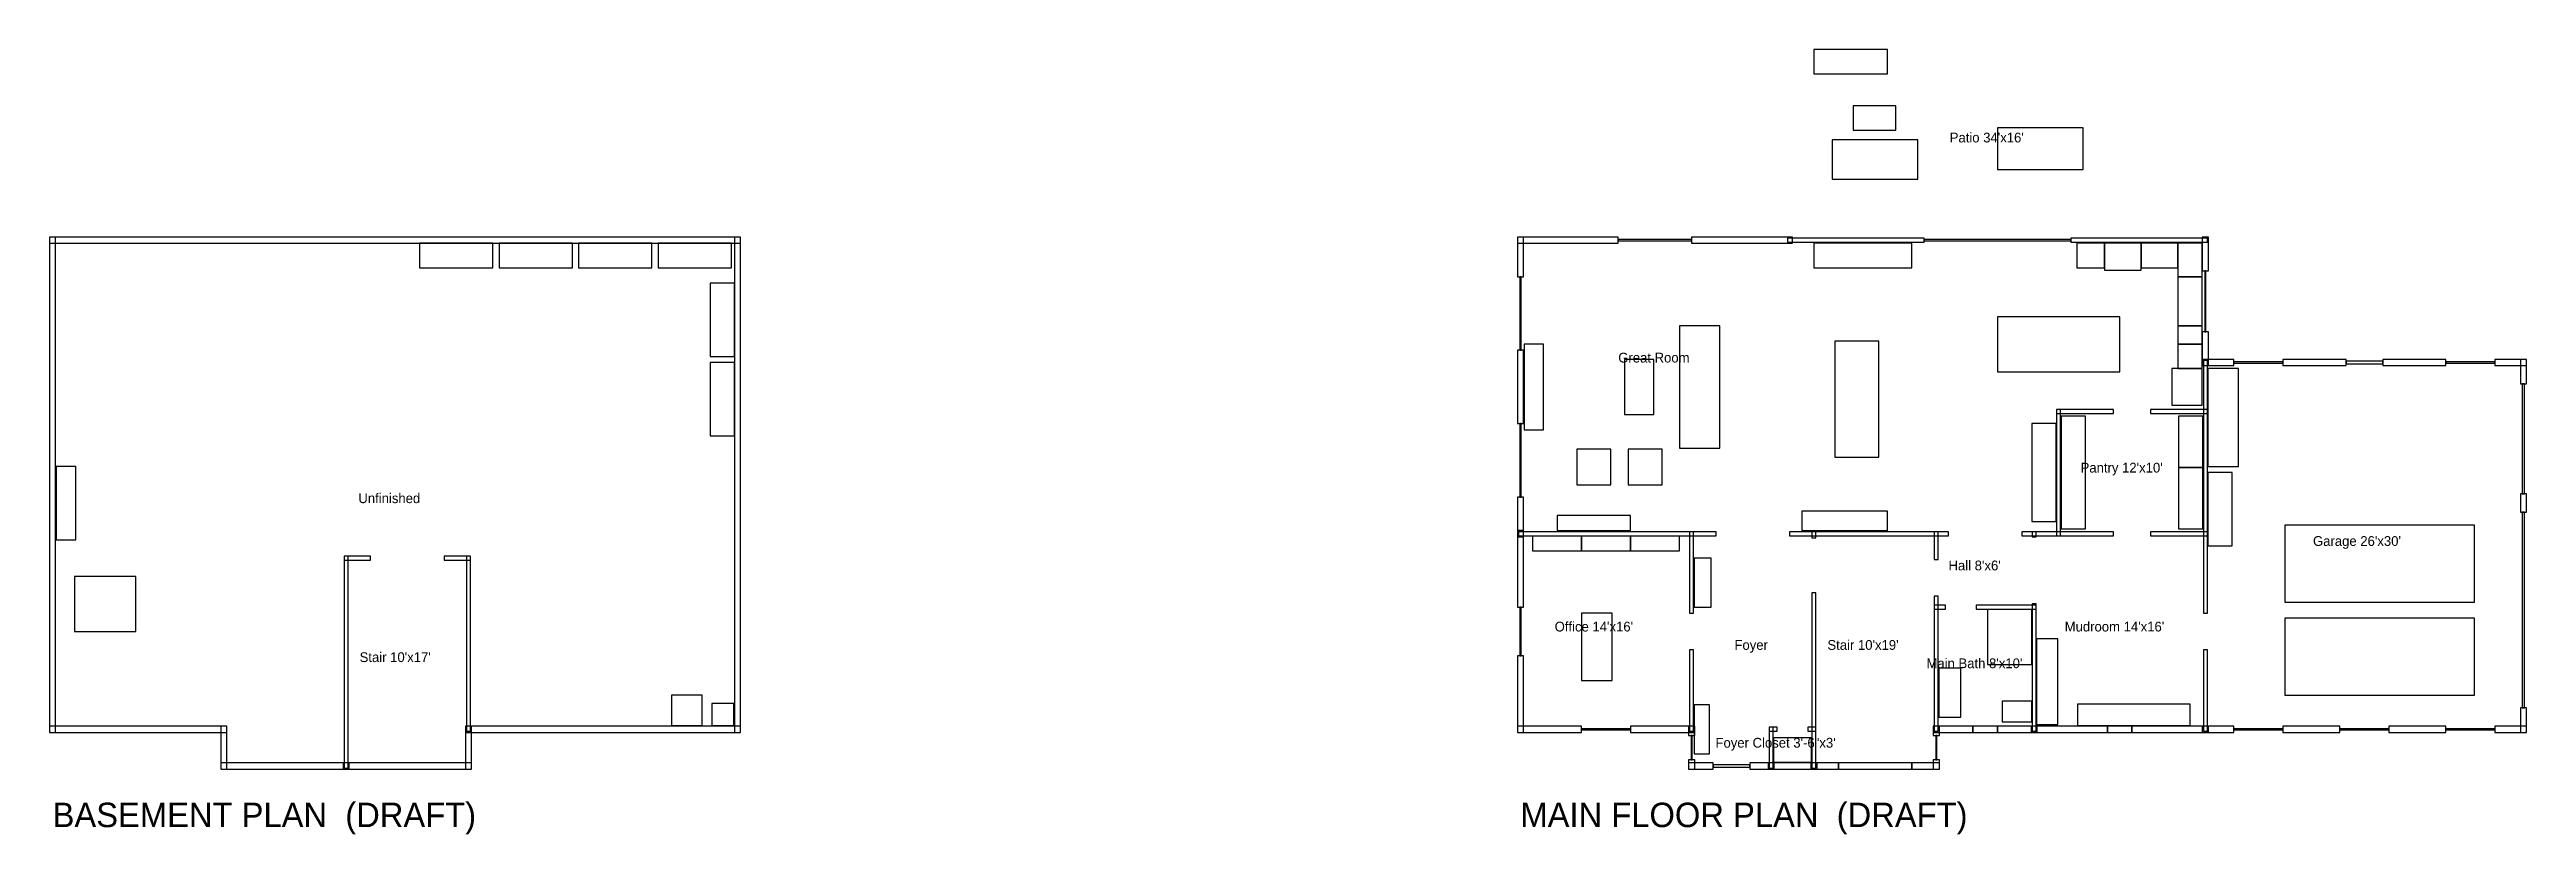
# Model space of a CAD drawing. Header units: feet. Extents: x 0 to 443, y -11 to 56.
# Drawn here: x -0.2 to 202.2, y -8.6 to 55.6 of the extents above; entities that cross this region are included whole.
import ezdxf

# ---------------------------------------------------------------- set-up
doc = ezdxf.new("R2010")
doc.units = ezdxf.units.FT
for name, color, linetype in [('L1-A-FIXT', 8, 'Continuous'), ('L1-A-TEXT', 2, 'Continuous'), ('L1-A-WALL', 7, 'Continuous'), ('L2-A-FIXT', 8, 'Continuous'), ('L2-A-GLAZ', 5, 'Continuous'), ('L2-A-TEXT', 2, 'Continuous'), ('L2-A-WALL', 7, 'Continuous')]:
    doc.layers.add(name, color=color, linetype=linetype)

msp = doc.modelspace()

# ---------------------------------------------------------------- texts
at = {"layer": 'L1-A-TEXT'}
for s, height, p in [('Unfinished', 0.8, (25, 18.5)), ("Stair 10'x17'", 0.8, (25.1, 5.5)), ('BASEMENT PLAN  (DRAFT)', 2, (0, -8))]:
    msp.add_text(s, height=height, dxfattribs=at).set_placement(p)
at = {"layer": 'L2-A-TEXT'}
for s, height, p in [("Patio 34'x16'", 0.8, (155.1, 48)), ('Great Room', 0.8, (128, 30)), ("Pantry 12'x10'", 0.8, (165.8, 21)), ("Garage 26'x30'", 0.8, (184.8, 15)), ("Hall 8'x6'", 0.8, (155, 13)), ("Office 14'x16'", 0.8, (122.8, 8)), ("Mudroom 14'x16'", 0.8, (164.5, 8)), ('Foyer', 0.8, (137.5, 6.5)), ("Stair 10'x19'", 0.8, (145.1, 6.5)), ("Main Bath 8'x10'", 0.8, (153.2, 5)), ('Foyer Closet 3\'-6"x3\'', 0.8, (135.95, -1.5)), ('MAIN FLOOR PLAN  (DRAFT)', 2, (120, -8))]:
    msp.add_text(s, height=height, dxfattribs=at).set_placement(p)

# ---------------------------------------------------------------- linework, layer by layer
at = {"layer": 'L1-A-FIXT'}
for points in [[(30, 37.75), (36, 37.75), (36, 39.75), (30, 39.75)], [(36.5, 37.75), (42.5, 37.75), (42.5, 39.75), (36.5, 39.75)], [(43, 37.75), (49, 37.75), (49, 39.75), (43, 39.75)], [(49.5, 37.75), (55.5, 37.75), (55.5, 39.75), (49.5, 39.75)], [(53.75, 30.5), (55.75, 30.5), (55.75, 36.5), (53.75, 36.5)], [(53.75, 24), (55.75, 24), (55.75, 30), (53.75, 30)], [(0.3, 15.5), (1.9, 15.5), (1.9, 21.5), (0.3, 21.5)], [(1.8, 8), (6.8, 8), (6.8, 12.5), (1.8, 12.5)], [(50.6, 0.3), (53.1, 0.3), (53.1, 2.8), (50.6, 2.8)], [(53.9, 0.3), (55.7, 0.3), (55.7, 2.1), (53.9, 2.1)]]:
    msp.add_lwpolyline(points, close=True, dxfattribs=at)
at = {"layer": 'L1-A-WALL'}
for points in [[(-0.25, 39.75), (56.25, 39.75), (56.25, 40.25), (-0.25, 40.25)], [(-0.25, -0.25), (0.25, -0.25), (0.25, 40.25), (-0.25, 40.25)], [(55.75, -0.25), (56.25, -0.25), (56.25, 40.25), (55.75, 40.25)], [(23.835, 13.835), (26, 13.835), (26, 14.165), (23.835, 14.165)], [(23.835, -3.165), (24.165, -3.165), (24.165, 14.165), (23.835, 14.165)], [(32, 13.835), (34.165, 13.835), (34.165, 14.165), (32, 14.165)], [(33.835, -0.165), (34.165, -0.165), (34.165, 14.165), (33.835, 14.165)], [(-0.25, -0.25), (14.25, -0.25), (14.25, 0.25), (-0.25, 0.25)], [(13.75, -3.25), (14.25, -3.25), (14.25, 0.25), (13.75, 0.25)], [(33.75, -3.25), (34.25, -3.25), (34.25, 0.25), (33.75, 0.25)], [(33.75, -0.25), (56.25, -0.25), (56.25, 0.25), (33.75, 0.25)], [(13.75, -3.25), (24.25, -3.25), (24.25, -2.75), (13.75, -2.75)], [(23.75, -3.25), (34.25, -3.25), (34.25, -2.75), (23.75, -2.75)]]:
    msp.add_lwpolyline(points, close=True, dxfattribs=at)
at = {"layer": 'L2-A-FIXT'}
for points in [[(144, 53.6), (150, 53.6), (150, 55.6), (144, 55.6)], [(147.2, 49), (150.7, 49), (150.7, 51), (147.2, 51)], [(159, 45.8), (166, 45.8), (166, 49.2), (159, 49.2)], [(145.5, 45), (152.5, 45), (152.5, 48.2), (145.5, 48.2)], [(144, 37.75), (152, 37.75), (152, 39.75), (144, 39.75)], [(165.5, 37.75), (167.75, 37.75), (167.75, 39.75), (165.5, 39.75)], [(167.75, 37.55), (170.75, 37.55), (170.75, 39.75), (167.75, 39.75)], [(170.75, 37.75), (173.75, 37.75), (173.75, 39.75), (170.75, 39.75)], [(173.75, 37), (175.75, 37), (175.75, 39.75), (173.75, 39.75)], [(173.75, 33), (175.75, 33), (175.75, 37), (173.75, 37)], [(133, 23), (136.3, 23), (136.3, 33), (133, 33)], [(159, 29.25), (169, 29.25), (169, 33.75), (159, 33.75)], [(173.75, 31.5), (175.75, 31.5), (175.75, 33), (173.75, 33)], [(120.3, 24.5), (121.9, 24.5), (121.9, 31.5), (120.3, 31.5)], [(145.7, 22.25), (149.3, 22.25), (149.3, 31.75), (145.7, 31.75)], [(173.75, 29.5), (175.75, 29.5), (175.75, 31.5), (173.75, 31.5)], [(128.5, 25.75), (130.9, 25.75), (130.9, 30.25), (128.5, 30.25)], [(173.25, 26.5), (175.75, 26.5), (175.75, 29.5), (173.25, 29.5)], [(176.2, 21.5), (178.7, 21.5), (178.7, 29.5), (176.2, 29.5)], [(161.8, 17), (163.8, 17), (163.8, 25), (161.8, 25)], [(164.2, 16.4), (166.2, 16.4), (166.2, 25.6), (164.2, 25.6)], [(173.8, 21.4), (175.8, 21.4), (175.8, 25.6), (173.8, 25.6)], [(124.6, 20), (127.4, 20), (127.4, 22.9), (124.6, 22.9)], [(128.8, 20), (131.6, 20), (131.6, 22.9), (128.8, 22.9)], [(173.8, 16.4), (175.8, 16.4), (175.8, 21.4), (173.8, 21.4)], [(176.2, 15), (178.2, 15), (178.2, 21), (176.2, 21)], [(123, 16.25), (129, 16.25), (129, 17.5), (123, 17.5)], [(143, 16.25), (150, 16.25), (150, 17.85), (143, 17.85)], [(182.5, 10.4), (198, 10.4), (198, 16.7), (182.5, 16.7)], [(121, 14.6), (125, 14.6), (125, 15.8), (121, 15.8)], [(125, 14.6), (129, 14.6), (129, 15.8), (125, 15.8)], [(129, 14.6), (133, 14.6), (133, 15.8), (129, 15.8)], [(134.2, 10), (135.6, 10), (135.6, 14), (134.2, 14)], [(125, 4), (127.5, 4), (127.5, 9.5), (125, 9.5)], [(158.2, 5.3), (161.8, 5.3), (161.8, 9.8), (158.2, 9.8)], [(182.5, 2.8), (198, 2.8), (198, 9.1), (182.5, 9.1)], [(162.2, 0.4), (163.95, 0.4), (163.95, 7.4), (162.2, 7.4)], [(154.2, 1), (156, 1), (156, 5), (154.2, 5)], [(159.4, 0.6), (161.8, 0.6), (161.8, 2.3), (159.4, 2.3)], [(165.55, 0.3), (174.75, 0.3), (174.75, 2.05), (165.55, 2.05)], [(134.2, -2), (135.45, -2), (135.45, 2), (134.2, 2)], [(140.7, -2.7), (143.8, -2.7), (143.8, -0.7), (140.7, -0.7)]]:
    msp.add_lwpolyline(points, close=True, dxfattribs=at)
at = {"layer": 'L2-A-GLAZ'}
for points in [[(128, 39.95), (134, 39.95), (134, 40.05), (128, 40.05)], [(153, 39.95), (165, 39.95), (165, 40.05), (153, 40.05)], [(119.95, 31), (120.05, 31), (120.05, 37), (119.95, 37)], [(175.95, 32.5), (176.05, 32.5), (176.05, 37.5), (175.95, 37.5)], [(178.333, 29.95), (182.333, 29.95), (182.333, 30.05), (178.333, 30.05)], [(187.5, 29.9), (190.5, 29.9), (190.5, 30.1), (187.5, 30.1)], [(195.667, 29.95), (199.667, 29.95), (199.667, 30.05), (195.667, 30.05)], [(201.9, 19.25), (202.1, 19.25), (202.1, 28.25), (201.9, 28.25)], [(119.95, 19), (120.05, 19), (120.05, 25), (119.95, 25)], [(201.9, 1.75), (202.1, 1.75), (202.1, 17.75), (201.9, 17.75)], [(119.95, 6), (120.05, 6), (120.05, 10), (119.95, 10)], [(125, -0.05), (129, -0.05), (129, 0.05), (125, 0.05)], [(178.333, -0.05), (182.333, -0.05), (182.333, 0.05), (178.333, 0.05)], [(187, -0.05), (191, -0.05), (191, 0.05), (187, 0.05)], [(195.667, -0.05), (199.667, -0.05), (199.667, 0.05), (195.667, 0.05)], [(133.95, -2.5), (134.05, -2.5), (134.05, -0.5), (133.95, -0.5)], [(153.95, -2.5), (154.05, -2.5), (154.05, -0.5), (153.95, -0.5)], [(135.75, -3.1), (138.75, -3.1), (138.75, -2.9), (135.75, -2.9)]]:
    msp.add_lwpolyline(points, close=True, dxfattribs=at)
at = {"layer": 'L2-A-WALL'}
for points in [[(119.75, 37), (120.25, 37), (120.25, 40.25), (119.75, 40.25)], [(119.75, 39.75), (128, 39.75), (128, 40.25), (119.75, 40.25)], [(134, 39.75), (142.25, 39.75), (142.25, 40.25), (134, 40.25)], [(141.835, 39.835), (153, 39.835), (153, 40.165), (141.835, 40.165)], [(165, 39.835), (176.165, 39.835), (176.165, 40.165), (165, 40.165)], [(175.75, 37.5), (176.25, 37.5), (176.25, 40.25), (175.75, 40.25)], [(175.75, 29.75), (176.25, 29.75), (176.25, 32.5), (175.75, 32.5)], [(119.75, 25), (120.25, 25), (120.25, 31), (119.75, 31)], [(175.75, 29.75), (178.333, 29.75), (178.333, 30.25), (175.75, 30.25)], [(175.835, 25.835), (176.165, 25.835), (176.165, 30.165), (175.835, 30.165)], [(182.333, 29.75), (187.5, 29.75), (187.5, 30.25), (182.333, 30.25)], [(190.5, 29.75), (195.667, 29.75), (195.667, 30.25), (190.5, 30.25)], [(199.667, 29.75), (202.25, 29.75), (202.25, 30.25), (199.667, 30.25)], [(201.75, 28.25), (202.25, 28.25), (202.25, 30.25), (201.75, 30.25)], [(163.835, 25.835), (168.5, 25.835), (168.5, 26.165), (163.835, 26.165)], [(163.835, 15.835), (164.165, 15.835), (164.165, 26.165), (163.835, 26.165)], [(171.5, 25.835), (176.165, 25.835), (176.165, 26.165), (171.5, 26.165)], [(175.835, 15.835), (176.165, 15.835), (176.165, 26.165), (175.835, 26.165)], [(119.75, 15.75), (120.25, 15.75), (120.25, 19), (119.75, 19)], [(201.75, 17.75), (202.25, 17.75), (202.25, 19.25), (201.75, 19.25)], [(119.75, 10), (120.25, 10), (120.25, 16.25), (119.75, 16.25)], [(119.835, 15.835), (134.165, 15.835), (134.165, 16.165), (119.835, 16.165)], [(133.835, 9.5), (134.165, 9.5), (134.165, 16.165), (133.835, 16.165)], [(133.835, 15.835), (136, 15.835), (136, 16.165), (133.835, 16.165)], [(142, 15.835), (144.165, 15.835), (144.165, 16.165), (142, 16.165)], [(143.835, 15.835), (154.165, 15.835), (154.165, 16.165), (143.835, 16.165)], [(143.835, 15.65), (144.165, 15.65), (144.165, 16.165), (143.835, 16.165)], [(153.835, 15.835), (155, 15.835), (155, 16.165), (153.835, 16.165)], [(153.835, 13.9), (154.165, 13.9), (154.165, 16.165), (153.835, 16.165)], [(161, 15.835), (162.165, 15.835), (162.165, 16.165), (161, 16.165)], [(161.835, 15.835), (164.165, 15.835), (164.165, 16.165), (161.835, 16.165)], [(161.835, 15.75), (162.165, 15.75), (162.165, 16.165), (161.835, 16.165)], [(163.835, 15.835), (168.5, 15.835), (168.5, 16.165), (163.835, 16.165)], [(171.5, 15.835), (176.165, 15.835), (176.165, 16.165), (171.5, 16.165)], [(175.835, 9.5), (176.165, 9.5), (176.165, 16.165), (175.835, 16.165)], [(143.835, -0.165), (144.165, -0.165), (144.165, 11.15), (143.835, 11.15)], [(153.835, 9.835), (154.165, 9.835), (154.165, 10.9), (153.835, 10.9)], [(153.835, -0.165), (154.165, -0.165), (154.165, 10.165), (153.835, 10.165)], [(153.835, 9.835), (154.75, 9.835), (154.75, 10.165), (153.835, 10.165)], [(157.25, 9.835), (162.165, 9.835), (162.165, 10.165), (157.25, 10.165)], [(161.835, 9.835), (162.165, 9.835), (162.165, 10.25), (161.835, 10.25)], [(161.835, -0.165), (162.165, -0.165), (162.165, 10.165), (161.835, 10.165)], [(133.835, -0.165), (134.165, -0.165), (134.165, 6.5), (133.835, 6.5)], [(175.835, -0.165), (176.165, -0.165), (176.165, 6.5), (175.835, 6.5)], [(119.75, -0.25), (120.25, -0.25), (120.25, 6), (119.75, 6)], [(119.75, -0.25), (125, -0.25), (125, 0.25), (119.75, 0.25)], [(129, -0.25), (134.25, -0.25), (134.25, 0.25), (129, 0.25)], [(133.75, -0.5), (134.25, -0.5), (134.25, 0.25), (133.75, 0.25)], [(140.335, -0.165), (141, -0.165), (141, 0.165), (140.335, 0.165)], [(140.335, -3.165), (140.665, -3.165), (140.665, 0.165), (140.335, 0.165)], [(143.5, -0.165), (144.165, -0.165), (144.165, 0.165), (143.5, 0.165)], [(143.835, -3.165), (144.165, -3.165), (144.165, 0.165), (143.835, 0.165)], [(153.75, -0.25), (157, -0.25), (157, 0.25), (153.75, 0.25)], [(153.75, -0.5), (154.25, -0.5), (154.25, 0.25), (153.75, 0.25)], [(157, -0.25), (159, -0.25), (159, 0.25), (157, 0.25)], [(159, -0.25), (162.25, -0.25), (162.25, 0.25), (159, 0.25)], [(161.75, -0.25), (168, -0.25), (168, 0.25), (161.75, 0.25)], [(168, -0.25), (170, -0.25), (170, 0.25), (168, 0.25)], [(170, -0.25), (176.25, -0.25), (176.25, 0.25), (170, 0.25)], [(175.75, -0.25), (178.333, -0.25), (178.333, 0.25), (175.75, 0.25)], [(182.333, -0.25), (187, -0.25), (187, 0.25), (182.333, 0.25)], [(191, -0.25), (195.667, -0.25), (195.667, 0.25), (191, 0.25)], [(199.667, -0.25), (202.25, -0.25), (202.25, 0.25), (199.667, 0.25)], [(201.75, -0.25), (202.25, -0.25), (202.25, 1.75), (201.75, 1.75)], [(133.75, -3.25), (134.25, -3.25), (134.25, -2.5), (133.75, -2.5)], [(133.75, -3.25), (135.75, -3.25), (135.75, -2.75), (133.75, -2.75)], [(138.75, -3.25), (140.75, -3.25), (140.75, -2.75), (138.75, -2.75)], [(140.25, -3.25), (144.25, -3.25), (144.25, -2.75), (140.25, -2.75)], [(143.75, -3.25), (146, -3.25), (146, -2.75), (143.75, -2.75)], [(146, -3.25), (152, -3.25), (152, -2.75), (146, -2.75)], [(152, -3.25), (154.25, -3.25), (154.25, -2.75), (152, -2.75)], [(153.75, -3.25), (154.25, -3.25), (154.25, -2.5), (153.75, -2.5)]]:
    msp.add_lwpolyline(points, close=True, dxfattribs=at)

msp.set_redraw_order([(e.dxf.handle, doc.entitydb.next_handle()) for e in msp.query("TEXT MTEXT ATTDEF DIMENSION ARC_DIMENSION")])  # texts and dimensions are drawn at this point

doc.saveas('drawing.dxf')
